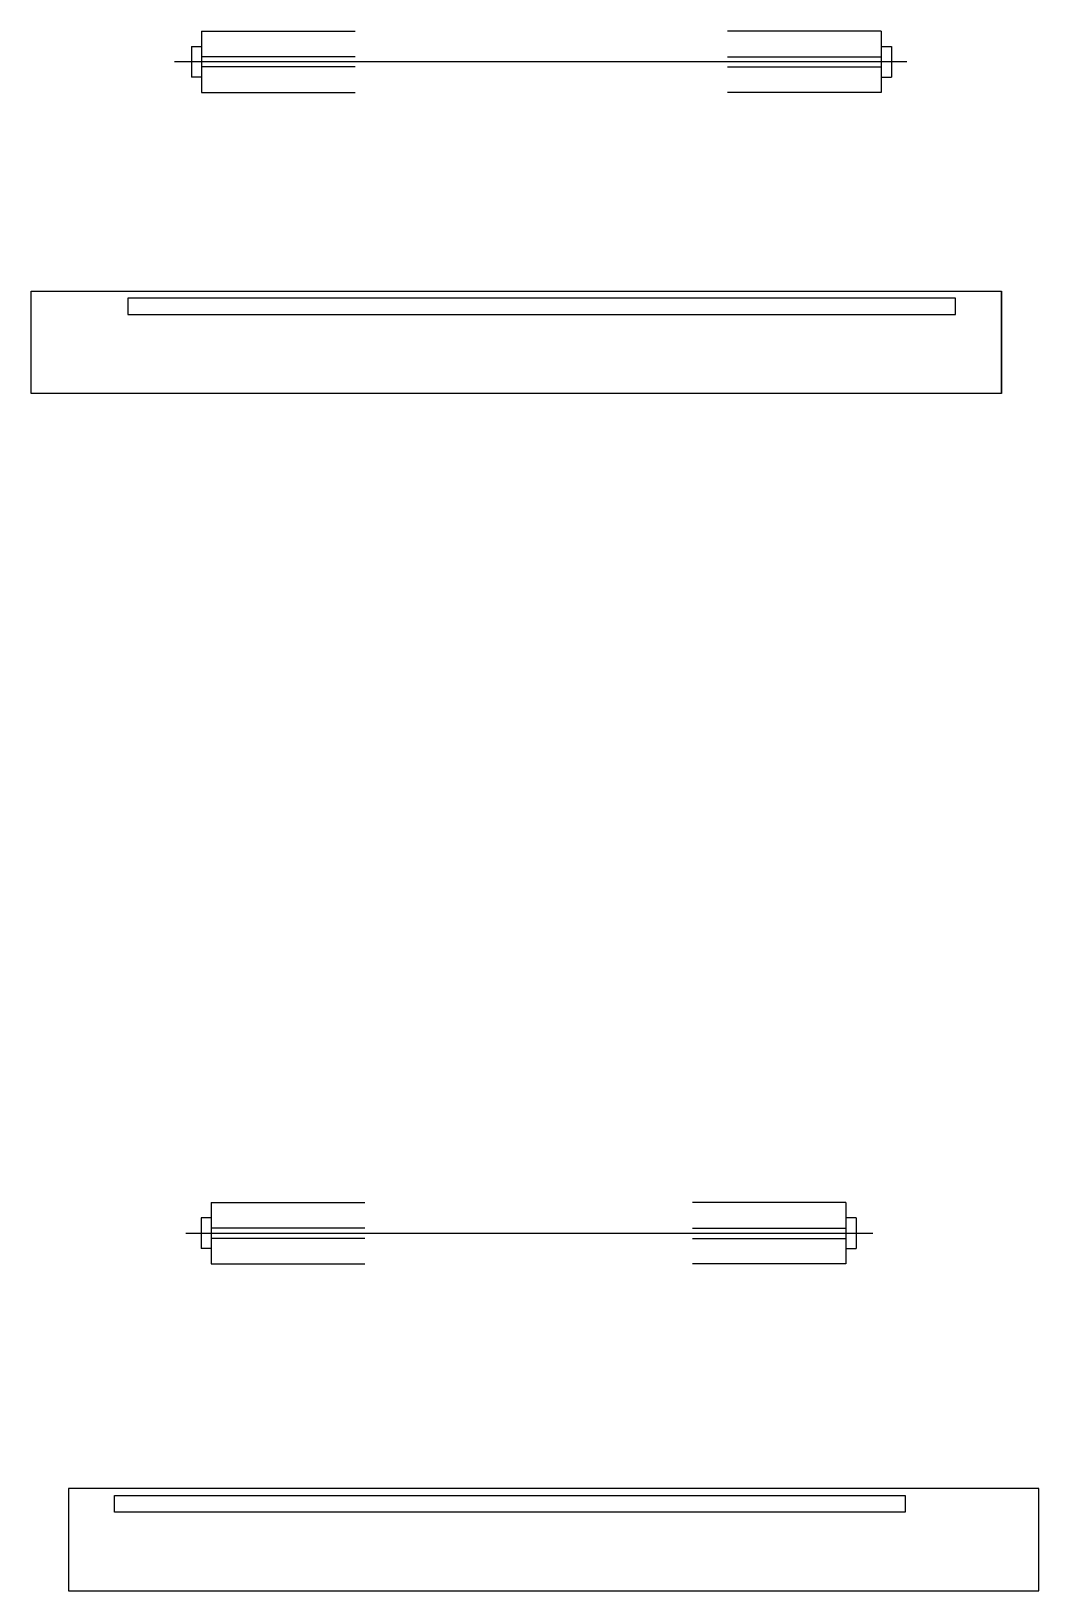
# Model space of a CAD drawing. Header units: metres. Extents: x -41 to 34840, y -36000 to 1848.
# Drawn here: x 12987.6 to 13184.5, y -22097.2 to -21792.3 of the extents above; entities that cross this region are included whole.
import ezdxf

# ---------------------------------------------------------------- set-up
doc = ezdxf.new("R2010")
doc.units = ezdxf.units.M
for name, color, linetype in [('barrote', 126, 'Continuous'), ('detalhes', 7, 'Continuous'), ('SCO-___-LAJ', 4, 'Continuous'), ('TENSOR', 2, 'Continuous')]:
    doc.layers.add(name, color=color, linetype=linetype)

msp = doc.modelspace()

# ---------------------------------------------------------------- linework, layer by layer
for p, q in [((13020.9, -21792.3), (13020.9, -21804.3)), ((13020.9, -21792.3), (13050.9, -21792.3)), ((13153.7, -21792.3), (13123.7, -21792.3)), ((13153.7, -21792.3), (13153.7, -21804.3)), ((13018.9, -21795.3), (13018.9, -21801.3)), ((13018.9, -21795.3), (13020.9, -21795.3)), ((13050.9, -21797.3), (13020.9, -21797.3)), ((13123.7, -21797.3), (13153.7, -21797.3)), ((13153.7, -21795.3), (13155.7, -21795.3)), ((13155.7, -21795.3), (13155.7, -21801.3)), ((13050.9, -21799.3), (13020.9, -21799.3)), ((13123.7, -21799.3), (13153.7, -21799.3)), ((13020.9, -21801.3), (13018.9, -21801.3)), ((13153.7, -21801.3), (13155.7, -21801.3)), ((13020.9, -21804.3), (13050.9, -21804.3)), ((13153.7, -21804.3), (13123.7, -21804.3)), ((13022.8, -22021.3), (13022.8, -22033.3)), ((13022.8, -22021.3), (13052.8, -22021.3)), ((13146.8, -22021.3), (13116.8, -22021.3)), ((13146.8, -22021.3), (13146.8, -22033.3)), ((13020.8, -22024.3), (13020.8, -22030.3)), ((13022.8, -22024.3), (13020.8, -22024.3)), ((13148.8, -22024.3), (13146.8, -22024.3)), ((13148.8, -22024.3), (13148.8, -22030.3)), ((13052.8, -22026.3), (13022.8, -22026.3)), ((13052.8, -22028.3), (13022.8, -22028.3)), ((13116.8, -22026.3), (13146.8, -22026.3)), ((13116.8, -22028.3), (13146.8, -22028.3)), ((13022.8, -22030.3), (13020.8, -22030.3)), ((13146.8, -22030.3), (13148.8, -22030.3)), ((13022.8, -22033.3), (13052.8, -22033.3)), ((13146.8, -22033.3), (13116.8, -22033.3))]:
    msp.add_line(p, q)
at = {"layer": 'barrote'}
for points in [[(13177.2, -21863.1), (12987.6, -21863.1), (12987.6, -21843.1), (13177.2, -21843.1)], [(12994.9, -22097.2), (13184.5, -22097.2), (13184.5, -22077.2), (12994.9, -22077.2)]]:
    msp.add_lwpolyline(points, close=True, dxfattribs=at)
at = {"layer": 'detalhes'}
msp.add_line((13177.2, -21863.1), (13177.2, -21843.1), dxfattribs=at)
at = {"layer": 'SCO-___-LAJ'}
for points in [[(13168.2, -21844.5), (13006.5, -21844.5), (13006.5, -21847.7), (13168.2, -21847.7)], [(13003.9, -22078.6), (13158.4, -22078.6), (13158.4, -22081.8), (13003.9, -22081.8)]]:
    msp.add_lwpolyline(points, close=True, dxfattribs=at)
at = {"layer": 'TENSOR'}
for p, q in [((13158.7, -21798.3), (13015.6, -21798.3)), ((13017.8, -22027.3), (13152.1, -22027.3))]:
    msp.add_line(p, q, dxfattribs=at)

doc.saveas('drawing.dxf')
